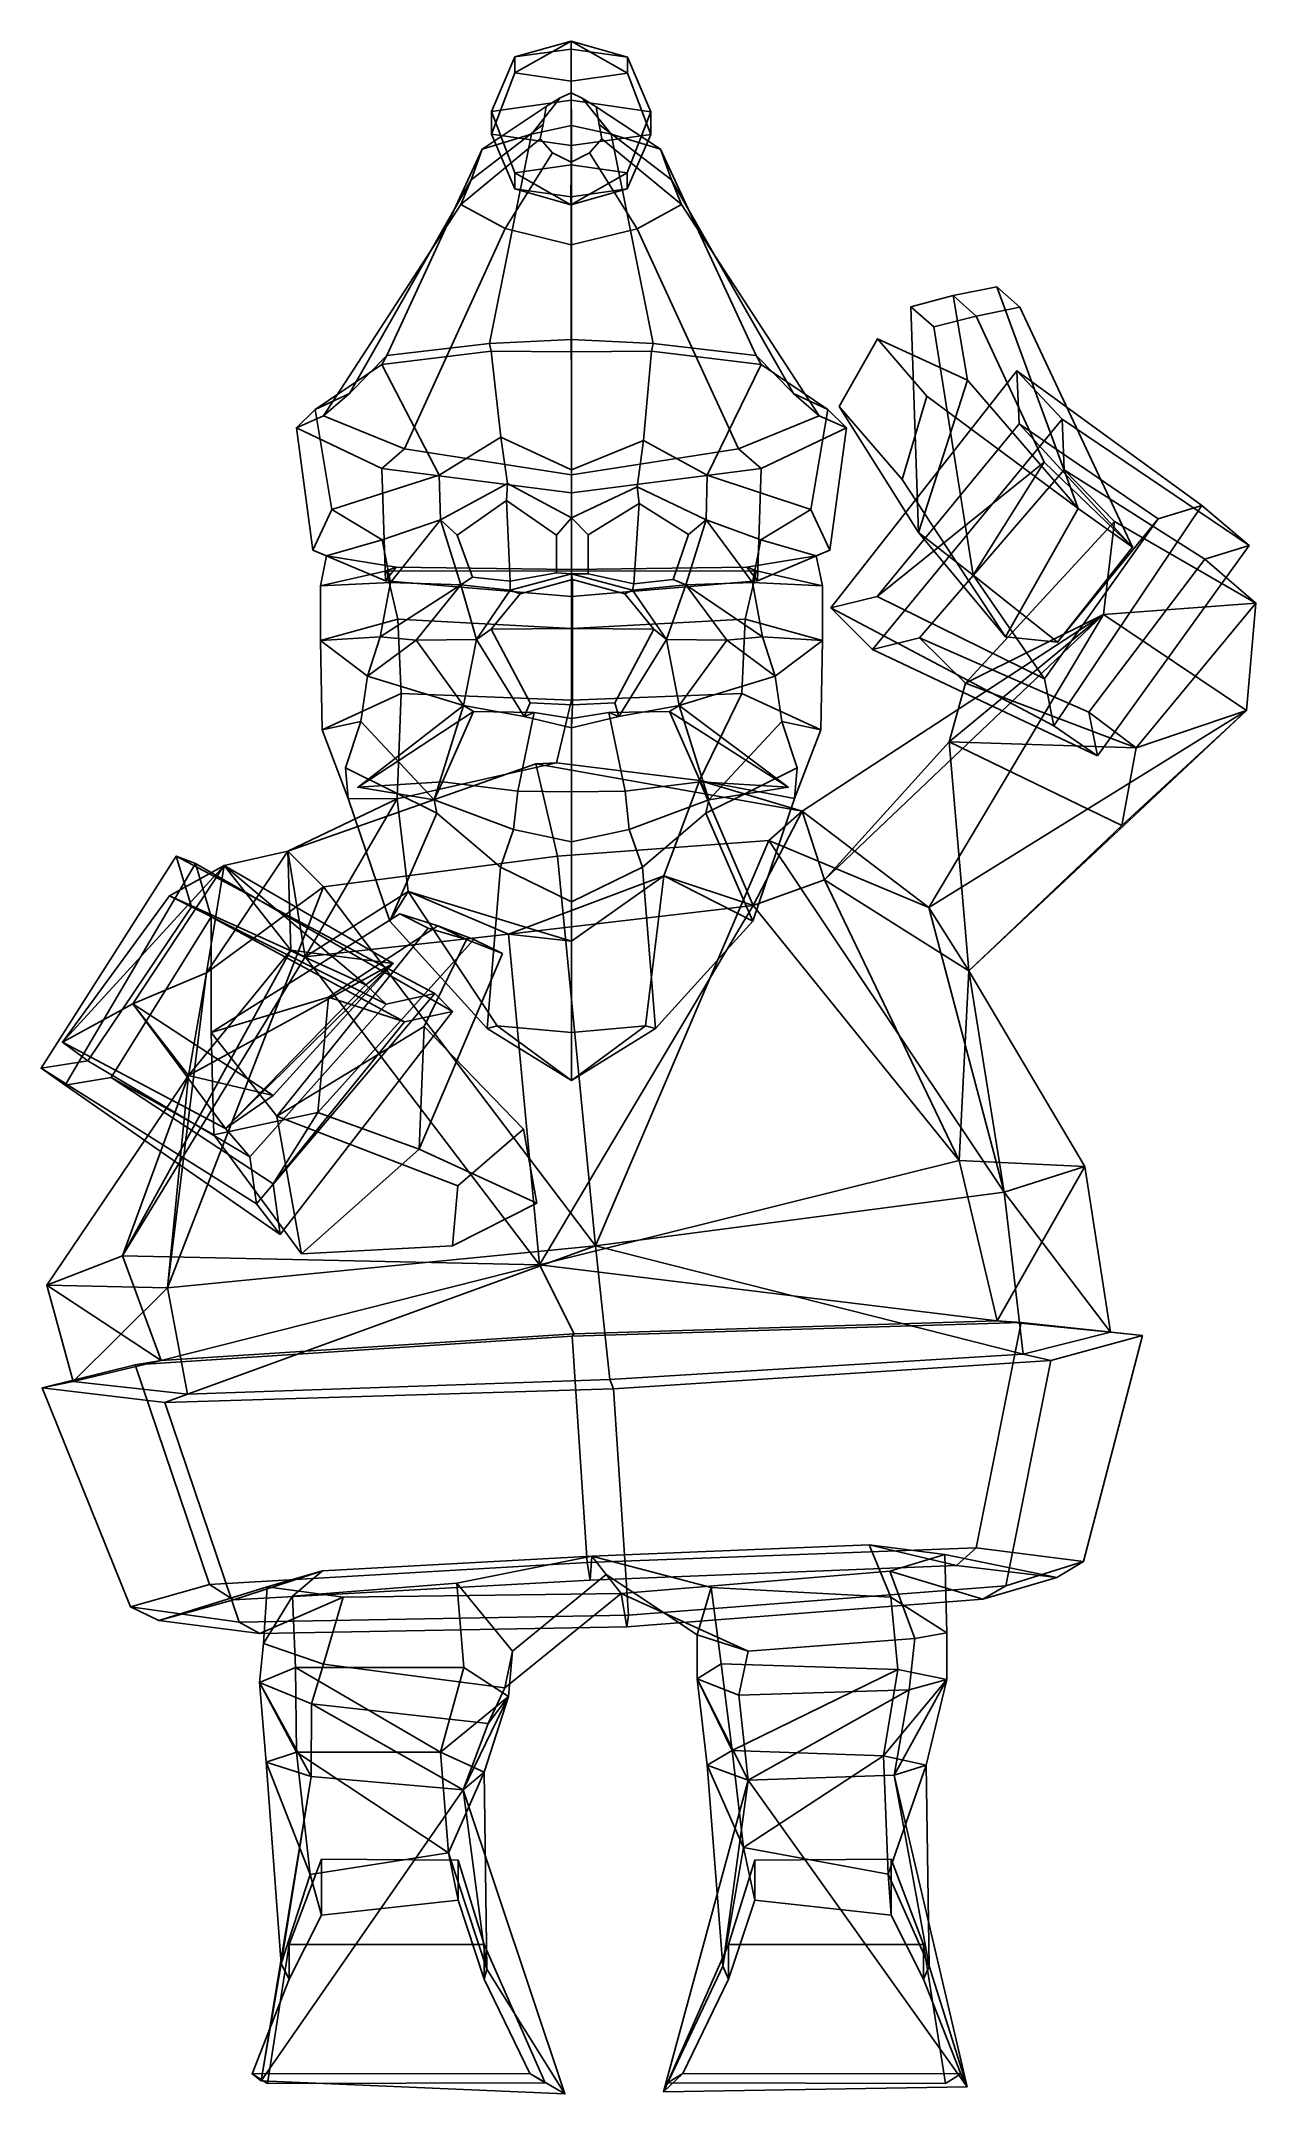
# Model space of a CAD drawing. Extents: x -139 to 155, y -156 to 341.
import ezdxf

# ---------------------------------------------------------------- set-up
doc = ezdxf.new("R2010")
doc.units = 0

msp = doc.modelspace()

# ---------------------------------------------------------------- linework, layer by layer
for p in [(-61.95718, 160.365143, 96.495125), (42.049385, 160.365143, 96.495125)]:
    msp.add_point(p)
for points in [[(-24.014656, 336.949158, -22.037313), (-10.407081, 338.858826, -29.255665), (-10.433316, 326.463806, -38.97863), (-29.677353, 323.763123, -28.770414)], [(-24.012066, 333.085388, -7.617524), (-10.394069, 340.792175, -13.282484), (-24.014656, 336.949158, -22.037313)], [(-10.394069, 340.792175, -13.282484), (-10.407081, 338.858826, -29.255665), (-24.014656, 336.949158, -22.037313)], [(-10.401902, 331.131287, -0.416027), (-10.394069, 340.792175, -13.282484), (-24.012066, 333.085388, -7.617524)], [(3.203115, 336.904724, -22.05411), (8.81438, 323.700287, -28.794167), (-10.433316, 326.463806, -38.97863), (-10.407081, 338.858826, -29.255665)], [(-10.394069, 340.792175, -13.282484), (3.203115, 336.904724, -22.05411), (-10.407081, 338.858826, -29.255665)], [(-10.401902, 331.131287, -0.416027), (3.205705, 333.040955, -7.634319), (-10.394069, 340.792175, -13.282484)], [(3.205705, 333.040955, -7.634319), (3.203115, 336.904724, -22.05411), (-10.394069, 340.792175, -13.282484)], [(-29.673693, 318.29892, -8.377673), (-24.012066, 333.085388, -7.617524), (-24.014656, 336.949158, -22.037313), (-29.677353, 323.763123, -28.770414)], [(-10.425993, 315.53537, 1.806762), (-10.401902, 331.131287, -0.416027), (-24.012066, 333.085388, -7.617524), (-29.673693, 318.29892, -8.377673)], [(-10.425993, 315.53537, 1.806762), (8.818041, 318.236053, -8.401425), (3.205705, 333.040955, -7.634319), (-10.401902, 331.131287, -0.416027)], [(8.818041, 318.236053, -8.401425), (8.81438, 323.700287, -28.794167), (3.203115, 336.904724, -22.05411), (3.205705, 333.040955, -7.634319)], [(-10.420752, 328.239136, -7.126529), (-13.118364, 327.024872, -7.45845), (-19.989977, 318.266296, 51.219948), (-10.360442, 320.358612, 53.964451)], [(-10.420752, 328.239136, -7.126529), (-10.360442, 320.358612, 53.964451), (-0.736976, 318.252838, 51.214859), (-7.727529, 327.016052, -7.461776)], [(-16.462622, 324.942139, -8.027983), (-17.220385, 320.642426, -9.204792), (-34.614861, 307.271637, 36.821705), (-31.925526, 314.677887, 46.516018)], [(-13.118364, 327.024872, -7.45845), (-16.462622, 324.942139, -8.027983), (-31.925526, 314.677887, 46.516018), (-19.989977, 318.266296, 51.219948)], [(-24.064981, 308.958221, -29.537462), (-29.677353, 323.763123, -28.770414), (-10.433316, 326.463806, -38.97863), (-10.457405, 310.86792, -36.755814)], [(-29.673693, 318.29892, -8.377673), (-29.677353, 323.763123, -28.770414), (-24.064981, 308.958221, -29.537462), (-24.062391, 305.094452, -15.117672)], [(3.152789, 308.913788, -29.554256), (-10.457405, 310.86792, -36.755814), (-10.433316, 326.463806, -38.97863), (8.81438, 323.700287, -28.794167)], [(-7.727529, 327.016052, -7.461776), (-0.736976, 318.252838, 51.214859), (11.188176, 314.647736, 46.50462), (-4.390796, 324.922424, -8.035432)], [(-4.390796, 324.922424, -8.035432), (11.188176, 314.647736, 46.50462), (13.856091, 307.237701, 36.808887), (-3.648531, 320.620239, -9.213166)], [(8.818041, 318.236053, -8.401425), (3.155378, 305.050018, -15.134467), (3.152789, 308.913788, -29.554256), (8.81438, 323.700287, -28.794167)], [(-55.006187, 264.803253, 82.086647), (-30.145882, 267.628021, 94.745087), (-19.989977, 318.266296, 51.219948), (-31.925526, 314.677887, 46.516018)], [(-17.220385, 320.642426, -9.204792), (-17.913294, 317.174194, -10.154005), (-37.075855, 301.297607, 29.001934), (-34.614861, 307.271637, 36.821705)], [(-10.357619, 268.643951, 102.110413), (-10.360442, 320.358612, 53.964451), (-19.989977, 318.266296, 51.219948), (-30.145882, 267.628021, 94.745087)], [(-10.425993, 315.53537, 1.806762), (-29.673693, 318.29892, -8.377673), (-24.062391, 305.094452, -15.117672), (-10.452227, 303.14035, -7.916174)], [(-10.425993, 315.53537, 1.806762), (-10.452227, 303.14035, -7.916174), (3.155378, 305.050018, -15.134467), (8.818041, 318.236053, -8.401425)], [(-10.357619, 268.643951, 102.110413), (9.43064, 267.628021, 94.745087), (-0.736976, 318.252838, 51.214859), (-10.360442, 320.358612, 53.964451)], [(-3.648531, 320.620239, -9.213166), (13.856091, 307.237701, 36.808887), (16.299814, 301.260284, 28.98782), (-2.96812, 317.14978, -10.163227)], [(34.290955, 264.803253, 82.086647), (11.188176, 314.647736, 46.50462), (-0.736976, 318.252838, 51.214859), (9.43064, 267.628021, 94.745087)], [(-64.046722, 255.59906, 55.375454), (-55.006187, 264.803253, 82.086647), (-31.925526, 314.677887, 46.516018), (-34.614861, 307.271637, 36.821705)], [(-17.913294, 317.174194, -10.154005), (-14.918464, 313.777924, -11.084127), (-26.366644, 295.4487, 21.354467), (-37.075855, 301.297607, 29.001934)], [(-14.918464, 313.777924, -11.084127), (-10.450935, 311.485901, -11.712283), (-10.402156, 291.502228, 16.200111), (-26.366644, 295.4487, 21.354467)], [(-5.975173, 313.763336, -11.089645), (5.573709, 295.426331, 21.34602), (-10.402156, 291.502228, 16.200111), (-10.450935, 311.485901, -11.712283)], [(-2.96812, 317.14978, -10.163227), (16.299814, 301.260284, 28.98782), (5.573709, 295.426331, 21.34602), (-5.975173, 313.763336, -11.089645)], [(43.331486, 255.59906, 55.375454), (13.856091, 307.237701, 36.808887), (11.188176, 314.647736, 46.50462), (34.290955, 264.803253, 82.086647)], [(-10.465248, 301.207001, -23.889299), (-24.064981, 308.958221, -29.537462), (-10.457405, 310.86792, -36.755814)], [(-24.062391, 305.094452, -15.117672), (-24.064981, 308.958221, -29.537462), (-10.465248, 301.207001, -23.889299)], [(-10.465248, 301.207001, -23.889299), (-10.457405, 310.86792, -36.755814), (3.152789, 308.913788, -29.554256)], [(3.155378, 305.050018, -15.134467), (-10.465248, 301.207001, -23.889299), (3.152789, 308.913788, -29.554256)], [(-70.316658, 250.177185, 32.811611), (-64.046722, 255.59906, 55.375454), (-34.614861, 307.271637, 36.821705), (-37.075855, 301.297607, 29.001934)], [(-10.452227, 303.14035, -7.916174), (-24.062391, 305.094452, -15.117672), (-10.465248, 301.207001, -23.889299)], [(-10.452227, 303.14035, -7.916174), (-10.465248, 301.207001, -23.889299), (3.155378, 305.050018, -15.134467)], [(49.601425, 250.177185, 32.811611), (16.299814, 301.260284, 28.98782), (13.856091, 307.237701, 36.808887), (43.331486, 255.59906, 55.375454)], [(-50.728745, 242.208405, 12.722825), (-70.316658, 250.177185, 32.811611), (-37.075855, 301.297607, 29.001934), (-26.366644, 295.4487, 21.354467)], [(30.013502, 242.208405, 12.722826), (5.573709, 295.426331, 21.34602), (16.299814, 301.260284, 28.98782), (49.601425, 250.177185, 32.811611)], [(-10.35762, 235.910461, -5.742792), (-50.728745, 242.208405, 12.722825), (-26.366644, 295.4487, 21.354467), (-10.402156, 291.502228, 16.200111)], [(-10.35762, 235.910461, -5.742792), (-10.402156, 291.502228, 16.200111), (5.573709, 295.426331, 21.34602), (30.013502, 242.208405, 12.722826)], [(71.754143, 276.560974, 187.485672), (81.9655, 279.249786, 190.508759), (87.523804, 274.260254, 179.918198), (77.313965, 271.664337, 176.827332)], [(71.754143, 276.560974, 187.485672), (73.555618, 222.000946, 195.861191), (85.472115, 258.766846, 201.25), (81.9655, 279.249786, 190.508759)], [(81.9655, 279.249786, 190.508759), (92.567909, 281.3508, 194.039276), (98.110008, 276.479309, 183.408386), (87.523804, 274.260254, 179.918198)], [(81.9655, 279.249786, 190.508759), (85.472115, 258.766846, 201.25), (112.237099, 227.753052, 209.880127), (92.567909, 281.3508, 194.039276)], [(92.567909, 281.3508, 194.039276), (112.237099, 227.753052, 209.880127), (125.36367, 218.446533, 180.687531), (98.110008, 276.479309, 183.408386)], [(71.754143, 276.560974, 187.485672), (77.313965, 271.664337, 176.827332), (86.79818, 211.646576, 167.089935), (73.555618, 222.000946, 195.861191)], [(77.313965, 271.664337, 176.827332), (87.523804, 274.260254, 179.918198), (103.983368, 239.012512, 161.662064), (86.79818, 211.646576, 167.089935)], [(87.523804, 274.260254, 179.918198), (98.110008, 276.479309, 183.408386), (125.36367, 218.446533, 180.687531), (103.983368, 239.012512, 161.662064)], [(-10.357619, 265.653229, 105.996429), (-10.357619, 268.643951, 102.110413), (-30.145882, 267.628021, 94.745087), (-29.757217, 265.833313, 99.837967)], [(-10.357619, 265.653229, 105.996429), (9.041976, 265.833313, 99.837967), (9.43064, 267.628021, 94.745087), (-10.357619, 268.643951, 102.110413)], [(54.370552, 252.41925, 254.729141), (69.679466, 234.766968, 255.884354), (75.613823, 254.910461, 261.764618), (63.704739, 268.826721, 250.503891)], [(54.370552, 252.41925, 254.729141), (63.704739, 268.826721, 250.503891), (85.472115, 258.766846, 201.25), (73.555618, 222.000946, 195.861191)], [(63.704739, 268.826721, 250.503891), (75.613823, 254.910461, 261.764618), (112.237099, 227.753052, 209.880127), (85.472115, 258.766846, 201.25)], [(-56.248539, 262.561523, 86.926041), (-55.006187, 264.803253, 82.086647), (-64.046722, 255.59906, 55.375454), (-72.345398, 251.690308, 57.15406)], [(-29.757217, 265.833313, 99.837967), (-30.145882, 267.628021, 94.745087), (-55.006187, 264.803253, 82.086647), (-56.248539, 262.561523, 86.926041)], [(-27.400393, 245.036011, 105.993355), (-29.757217, 265.833313, 99.837967), (-56.248539, 262.561523, 86.926041), (-42.341125, 235.798859, 95.688095)], [(-10.35762, 237.132874, 110.968666), (-10.357619, 265.653229, 105.996429), (-29.757217, 265.833313, 99.837967), (-27.400393, 245.036011, 105.993355)], [(-10.35762, 237.132874, 110.968666), (7.088875, 244.241577, 106.137733), (9.041976, 265.833313, 99.837967), (-10.357619, 265.653229, 105.996429)], [(7.088875, 244.241577, 106.137733), (22.497927, 235.798859, 95.688103), (35.533306, 262.561523, 86.926041), (9.041976, 265.833313, 99.837967)], [(9.041976, 265.833313, 99.837967), (35.533306, 262.561523, 86.926041), (34.290955, 264.803253, 82.086647), (9.43064, 267.628021, 94.745087)], [(35.533306, 262.561523, 86.926041), (51.630161, 251.690308, 57.15406), (43.331486, 255.59906, 55.375454), (34.290955, 264.803253, 82.086647)], [(-42.341125, 235.798859, 95.688095), (-56.248539, 262.561523, 86.926041), (-72.345398, 251.690308, 57.15406), (-68.298332, 227.540619, 77.814453)], [(22.497927, 235.798859, 95.688103), (47.583103, 227.540619, 77.814453), (51.630161, 251.690308, 57.15406), (35.533306, 262.561523, 86.926041)], [(62.439701, 193.667664, 140.376923), (52.422047, 203.723328, 170.306732), (97.360207, 261.098907, 166.549164), (108.322845, 249.351257, 138.41951)], [(52.422047, 203.723328, 170.306732), (63.592247, 206.523987, 173.450638), (97.975525, 248.280884, 171.089081), (97.360207, 261.098907, 166.549164)], [(142.1026, 228.464508, 194.788544), (153.585495, 218.81311, 165.258743), (108.322845, 249.351257, 138.41951), (97.360207, 261.098907, 166.549164)], [(142.1026, 228.464508, 194.788544), (97.360207, 261.098907, 166.549164), (97.975525, 248.280884, 171.089081), (131.532059, 225.267334, 191.997467)], [(-72.345398, 251.690308, 57.15406), (-64.046722, 255.59906, 55.375454), (-70.316658, 250.177185, 32.811611), (-76.871086, 247.304596, 31.64838)], [(51.630161, 251.690308, 57.15406), (56.155853, 247.304596, 31.64838), (49.601425, 250.177185, 32.811611), (43.331486, 255.59906, 55.375454)], [(69.679466, 234.766968, 255.884354), (94.675842, 196.7099, 216.763977), (112.237099, 227.753052, 209.880127), (75.613823, 254.910461, 261.764618)], [(-68.298332, 227.540619, 77.814453), (-72.345398, 251.690308, 57.15406), (-76.871086, 247.304596, 31.64838), (-72.87175, 217.683228, 41.266933)], [(-76.871086, 247.304596, 31.64838), (-70.316658, 250.177185, 32.811611), (-50.728745, 242.208405, 12.722825), (-56.257462, 237.459106, 9.714837)], [(56.155853, 247.304596, 31.64838), (35.542225, 237.459106, 9.714837), (30.013502, 242.208405, 12.722826), (49.601425, 250.177185, 32.811611)], [(47.583103, 227.540619, 77.814453), (52.156513, 217.683228, 41.266933), (56.155853, 247.304596, 31.64838), (51.630161, 251.690308, 57.15406)], [(54.370552, 252.41925, 254.729141), (73.555618, 222.000946, 195.861191), (94.675842, 196.7099, 216.763977), (69.679466, 234.766968, 255.884354)], [(62.439701, 193.667664, 140.376923), (108.322845, 249.351257, 138.41951), (108.834572, 237.096313, 142.731964), (73.812141, 196.480835, 143.590652)], [(103.983368, 239.012512, 161.662064), (125.36367, 218.446533, 180.687531), (97.975525, 248.280884, 171.089081), (63.592247, 206.523987, 173.450638)], [(107.22171, 195.454651, 183.488342), (131.532059, 225.267334, 191.997467), (97.975525, 248.280884, 171.089081), (125.36367, 218.446533, 180.687531)], [(153.585495, 218.81311, 165.258743), (142.861984, 215.530396, 162.440506), (108.834572, 237.096313, 142.731964), (108.322845, 249.351257, 138.41951)], [(-72.87175, 217.683228, 41.266933), (-76.871086, 247.304596, 31.64838), (-56.257462, 237.459106, 9.714837), (-55.362137, 210.312958, 16.025953)], [(-27.400393, 245.036011, 105.993355), (-42.341125, 235.798859, 95.688095), (-42.048416, 225.057556, 94.877663), (-25.831701, 233.792145, 106.658783)], [(-10.35762, 237.132874, 110.968666), (-27.400393, 245.036011, 105.993355), (-25.831701, 233.792145, 106.658783), (-10.35762, 225.558319, 108.95771)], [(-10.35762, 237.132874, 110.968666), (-10.35762, 225.558319, 108.95771), (5.520181, 232.987305, 106.687653), (7.088875, 244.241577, 106.137733)], [(7.088875, 244.241577, 106.137733), (5.520181, 232.987305, 106.687653), (22.205214, 225.057556, 94.877663), (22.497927, 235.798859, 95.688103)], [(52.156513, 217.683228, 41.266933), (34.646896, 210.312927, 16.025953), (35.542225, 237.459106, 9.714837), (56.155853, 247.304596, 31.64838)], [(-56.257462, 237.459106, 9.714837), (-50.728745, 242.208405, 12.722825), (-10.35762, 235.910461, -5.742792), (-10.35762, 231.539124, -9.574923)], [(35.542225, 237.459106, 9.714837), (-10.35762, 231.539124, -9.574923), (-10.35762, 235.910461, -5.742792), (30.013502, 242.208405, 12.722826)], [(86.79818, 211.646576, 167.089935), (103.983368, 239.012512, 161.662064), (63.592247, 206.523987, 173.450638), (104.086868, 186.584473, 195.980591)], [(-56.132793, 220.184937, 78.35788), (-42.048416, 225.057556, 94.877663), (-42.341125, 235.798859, 95.688095), (-68.298332, 227.540619, 77.814453)], [(-55.362137, 210.312958, 16.025953), (-56.257462, 237.459106, 9.714837), (-10.35762, 231.539124, -9.574923), (-10.357623, 206.496765, -3.372415)], [(-26.090549, 229.697693, 104.469688), (-25.831701, 233.792145, 106.658783), (-42.048416, 225.057556, 94.877663), (-38.027683, 221.328979, 94.654114)], [(-26.090549, 229.697693, 104.469688), (-13.942676, 221.325775, 106.095718), (-10.35762, 225.558319, 108.95771), (-25.831701, 233.792145, 106.658783)], [(34.646896, 210.312927, 16.025953), (-10.357623, 206.496765, -3.372415), (-10.35762, 231.539124, -9.574923), (35.542225, 237.459106, 9.714837)], [(35.417557, 220.184937, 78.35788), (47.583103, 227.540619, 77.814453), (22.497927, 235.798859, 95.688103), (22.205214, 225.057556, 94.877663)], [(120.967621, 224.599548, 111.048096), (84.957794, 185.527893, 111.025871), (73.812141, 196.480835, 143.590652), (108.834572, 237.096313, 142.731964)], [(142.861984, 215.530396, 162.440506), (155.218231, 204.911438, 130.206207), (120.967621, 224.599548, 111.048096), (108.834572, 237.096313, 142.731964)], [(-25.191193, 210.204559, 102.64016), (-26.090549, 229.697693, 104.469688), (-38.027683, 221.328979, 94.654114), (-34.280682, 211.139099, 97.547935)], [(-13.942676, 221.325775, 106.095718), (-26.090549, 229.697693, 104.469688), (-25.191193, 210.204559, 102.64016), (-13.942676, 212.208496, 106.939919)], [(6.027053, 229.002502, 104.268639), (5.520181, 232.987305, 106.687653), (-10.35762, 225.558319, 108.95771), (-6.319428, 221.445038, 106.276031)], [(-6.319428, 221.445038, 106.276031), (-6.319428, 211.94043, 107.318275), (4.710039, 209.592163, 102.009949), (6.027053, 229.002502, 104.268639)], [(4.710039, 209.592163, 102.009949), (14.272364, 210.588196, 95.723228), (17.946398, 221.448425, 92.15062), (6.027053, 229.002502, 104.268639)], [(6.027053, 229.002502, 104.268639), (17.946398, 221.448425, 92.15062), (22.205214, 225.057556, 94.877663), (5.520181, 232.987305, 106.687653)], [(106.321251, 175.211273, 200.626465), (142.1026, 228.464508, 194.788544), (131.532059, 225.267334, 191.997467), (104.086868, 186.584473, 195.980591)], [(116.915405, 167.977905, 168.954742), (153.585495, 218.81311, 165.258743), (142.1026, 228.464508, 194.788544), (106.321251, 175.211273, 200.626465)], [(-68.298332, 227.540619, 77.814453), (-72.87175, 217.683228, 41.266933), (-69.566208, 216.348694, 41.578907), (-56.132793, 220.184937, 78.35788)], [(-54.160046, 209.859009, 78.655991), (-42.048416, 225.057556, 94.877663), (-56.132793, 220.184937, 78.35788)], [(-37.118153, 209.298401, 98.549278), (-42.048416, 225.057556, 94.877663), (-54.160046, 209.859009, 78.655991)], [(-34.280682, 211.139099, 97.547935), (-38.027683, 221.328979, 94.654114), (-42.048416, 225.057556, 94.877663), (-37.118153, 209.298401, 98.549278)], [(-13.942676, 212.208496, 106.939919), (-10.357621, 211.96109, 110.144318), (-10.35762, 225.558319, 108.95771), (-13.942676, 221.325775, 106.095718)], [(-6.319428, 211.94043, 107.318275), (-6.319428, 221.445038, 106.276031), (-10.35762, 225.558319, 108.95771), (-10.357621, 211.96109, 110.144318)], [(14.272364, 210.588196, 95.723228), (17.274948, 209.298401, 98.549278), (22.205214, 225.057556, 94.877663), (17.946398, 221.448425, 92.15062)], [(17.274948, 209.298401, 98.549278), (33.444798, 209.859009, 78.655991), (22.205214, 225.057556, 94.877663)], [(33.444798, 209.859009, 78.655991), (35.417557, 220.184937, 78.35788), (22.205214, 225.057556, 94.877663)], [(47.583103, 227.540619, 77.814453), (35.417557, 220.184937, 78.35788), (48.850975, 216.348694, 41.578907), (52.156513, 217.683228, 41.266933)], [(84.957794, 185.527893, 111.025871), (120.967621, 224.599548, 111.048096), (118.357246, 202.17865, 63.056885)], [(86.79818, 211.646576, 167.089935), (104.086868, 186.584473, 195.980591), (131.532059, 225.267334, 191.997467), (107.22171, 195.454651, 183.488342)], [(94.675842, 196.7099, 216.763977), (107.22171, 195.454651, 183.488342), (125.36367, 218.446533, 180.687531), (112.237099, 227.753052, 209.880127)], [(155.218231, 204.911438, 130.206207), (118.357246, 202.17865, 63.056885), (120.967621, 224.599548, 111.048096)], [(-56.132793, 220.184937, 78.35788), (-69.566208, 216.348694, 41.578907), (-71.070618, 209.042908, 42.462151), (-54.160046, 209.859009, 78.655991)], [(35.417557, 220.184937, 78.35788), (33.444798, 209.859009, 78.655991), (50.355377, 209.042908, 42.462151), (48.850975, 216.348694, 41.578907)], [(73.555618, 222.000946, 195.861191), (86.79818, 211.646576, 167.089935), (107.22171, 195.454651, 183.488342), (94.675842, 196.7099, 216.763977)], [(116.915405, 167.977905, 168.954742), (114.833206, 178.503784, 164.64978), (142.861984, 215.530396, 162.440506), (153.585495, 218.81311, 165.258743)], [(-72.87175, 217.683228, 41.266933), (-55.362137, 210.312958, 16.025953), (-52.776009, 213.574707, 15.36448), (-69.566208, 216.348694, 41.578907)], [(-71.070618, 209.042908, 42.462151), (-69.566208, 216.348694, 41.578907), (-52.776009, 213.574707, 15.36448), (-55.088371, 212.72229, 12.672508)], [(-55.362137, 210.312958, 16.025953), (-10.357623, 206.496765, -3.372415), (-10.357623, 213.033264, -1.753985), (-52.776009, 213.574707, 15.36448)], [(-55.088371, 212.72229, 12.672508), (-52.776009, 213.574707, 15.36448), (-10.357623, 213.033264, -1.753985), (-10.357624, 212.648071, -2.405134)], [(34.373123, 212.72229, 12.672508), (-10.357624, 212.648071, -2.405134), (-10.357623, 213.033264, -1.753985), (32.060768, 213.574707, 15.364481)], [(34.646896, 210.312927, 16.025953), (32.060768, 213.574707, 15.364481), (-10.357623, 213.033264, -1.753985), (-10.357623, 206.496765, -3.372415)], [(52.156513, 217.683228, 41.266933), (48.850975, 216.348694, 41.578907), (32.060768, 213.574707, 15.364481), (34.646896, 210.312927, 16.025953)], [(50.355377, 209.042908, 42.462151), (34.373123, 212.72229, 12.672508), (32.060768, 213.574707, 15.364481), (48.850975, 216.348694, 41.578907)], [(126.243576, 169.923859, 131.383041), (155.218231, 204.911438, 130.206207), (142.861984, 215.530396, 162.440506), (114.833206, 178.503784, 164.64978)], [(-71.0924, 195.848938, 44.641083), (-71.070618, 209.042908, 42.462151), (-55.088371, 212.72229, 12.672508), (-52.343594, 201.025208, 11.188779)], [(-54.160046, 209.859009, 78.655991), (-71.070618, 209.042908, 42.462151), (-71.0924, 195.848938, 44.641083), (-56.601814, 196.759888, 78.504814)], [(-56.601814, 196.759888, 78.504814), (-37.118153, 209.298401, 98.549278), (-54.160046, 209.859009, 78.655991)], [(-47.947838, 195.943115, 101.72583), (-37.118153, 209.298401, 98.549278), (-56.601814, 196.759888, 78.504814)], [(-52.343594, 201.025208, 11.188779), (-55.088371, 212.72229, 12.672508), (-10.357624, 212.648071, -2.405134), (-10.357634, 198.771912, -0.945827)], [(-47.947838, 195.943115, 101.72583), (-33.316078, 196.096497, 104.760262), (-37.118153, 209.298401, 98.549278)], [(-25.191193, 210.204559, 102.64016), (-34.280682, 211.139099, 97.547935), (-37.118153, 209.298401, 98.549278), (-25.1583, 208.017517, 104.835991)], [(-33.316078, 196.096497, 104.760262), (-25.1583, 208.017517, 104.835991), (-37.118153, 209.298401, 98.549278)], [(-10.099238, 198.757813, 128.666168), (-10.099238, 210.574738, 124.53614), (-22.722113, 207.140503, 121.019623), (-29.798441, 198.576141, 122.216957)], [(-25.191193, 210.204559, 102.64016), (-25.1583, 208.017517, 104.835991), (-10.357621, 211.96109, 110.144318), (-13.942676, 212.208496, 106.939919)], [(-10.099238, 210.574738, 124.53614), (-10.357621, 211.96109, 110.144318), (-25.1583, 208.017517, 104.835991), (-22.722113, 207.140503, 121.019623)], [(31.628351, 201.025208, 11.188779), (-10.357634, 198.771912, -0.945827), (-10.357624, 212.648071, -2.405134), (34.373123, 212.72229, 12.672508)], [(-10.099238, 210.574738, 124.53614), (2.523634, 207.140503, 121.019623), (4.443058, 208.017517, 104.835991), (-10.357621, 211.96109, 110.144318)], [(4.710039, 209.592163, 102.009949), (-6.319428, 211.94043, 107.318275), (-10.357621, 211.96109, 110.144318), (4.443058, 208.017517, 104.835991)], [(-10.099238, 198.757813, 128.666168), (9.599962, 198.576141, 122.216957), (2.523634, 207.140503, 121.019623), (-10.099238, 210.574738, 124.53614)], [(4.710039, 209.592163, 102.009949), (4.443058, 208.017517, 104.835991), (17.274948, 209.298401, 98.549278), (14.272364, 210.588196, 95.723228)], [(12.600836, 196.096497, 104.760262), (17.274948, 209.298401, 98.549278), (4.443058, 208.017517, 104.835991)], [(27.232595, 195.943115, 101.72583), (17.274948, 209.298401, 98.549278), (12.600836, 196.096497, 104.760262)], [(35.886574, 196.759888, 78.504814), (33.444798, 209.859009, 78.655991), (17.274948, 209.298401, 98.549278)], [(27.232595, 195.943115, 101.72583), (35.886574, 196.759888, 78.504814), (17.274948, 209.298401, 98.549278)], [(50.377163, 195.848938, 44.641083), (31.628351, 201.025208, 11.188779), (34.373123, 212.72229, 12.672508), (50.355377, 209.042908, 42.462151)], [(33.444798, 209.859009, 78.655991), (35.886574, 196.759888, 78.504814), (50.377163, 195.848938, 44.641083), (50.355377, 209.042908, 42.462151)], [(-29.798441, 198.576141, 122.216957), (-22.722113, 207.140503, 121.019623), (-25.1583, 208.017517, 104.835991), (-33.316078, 196.096497, 104.760262)], [(9.599962, 198.576141, 122.216957), (12.600836, 196.096497, 104.760262), (4.443058, 208.017517, 104.835991), (2.523634, 207.140503, 121.019623)], [(106.321251, 175.211273, 200.626465), (104.086868, 186.584473, 195.980591), (63.592247, 206.523987, 173.450638), (52.422047, 203.723328, 170.306732)], [(116.915405, 167.977905, 168.954742), (106.321251, 175.211273, 200.626465), (52.422047, 203.723328, 170.306732), (62.439701, 193.667664, 140.376923)], [(155.218231, 204.911438, 130.206207), (152.935074, 178.901062, 72.152359), (118.357246, 202.17865, 63.056885)], [(126.243576, 169.923859, 131.383041), (152.935074, 178.901062, 72.152359), (155.218231, 204.911438, 130.206207)], [(-70.656044, 174.294678, 46.003769), (-71.0924, 195.848938, 44.641083), (-52.343594, 201.025208, 11.188779), (-51.550873, 183.037537, 14.099625)], [(-51.550873, 183.037537, 14.099625), (-52.343594, 201.025208, 11.188779), (-10.357634, 198.771912, -0.945827), (-10.357633, 181.411804, 3.485333)], [(-20.374113, 180.828156, 117.381264), (-29.798441, 198.576141, 122.216957), (-33.316078, 196.096497, 104.760262), (-21.824081, 177.509399, 104.511536)], [(-10.099238, 180.306702, 122.61129), (-10.099238, 198.757813, 128.666168), (-29.798441, 198.576141, 122.216957), (-20.374113, 180.828156, 117.381264)], [(30.835634, 183.037537, 14.099625), (-10.357633, 181.411804, 3.485333), (-10.357634, 198.771912, -0.945827), (31.628351, 201.025208, 11.188779)], [(-10.099238, 180.306702, 122.61129), (0.175636, 180.828156, 117.381264), (9.599962, 198.576141, 122.216957), (-10.099238, 198.757813, 128.666168)], [(0.175636, 180.828156, 117.381264), (1.10884, 177.509399, 104.511536), (12.600836, 196.096497, 104.760262), (9.599962, 198.576141, 122.216957)], [(49.940811, 174.294678, 46.003769), (30.835634, 183.037537, 14.099625), (31.628351, 201.025208, 11.188779), (50.377163, 195.848938, 44.641083)], [(50.893253, 137.974548, 45.097439), (118.357246, 202.17865, 63.056885), (45.443653, 154.598877, -1.062275)], [(76.109413, 131.290619, -22.977711), (45.443653, 154.598877, -1.062275), (118.357246, 202.17865, 63.056885)], [(50.893253, 137.974548, 45.097439), (81.014641, 171.379883, 80.969124), (118.357246, 202.17865, 63.056885)], [(76.109413, 131.290619, -22.977711), (118.357246, 202.17865, 63.056885), (152.935074, 178.901062, 72.152359)], [(84.957794, 185.527893, 111.025871), (118.357246, 202.17865, 63.056885), (81.014641, 171.379883, 80.969124)], [(-56.601814, 196.759888, 78.504814), (-71.0924, 195.848938, 44.641083), (-59.667889, 187.236511, 77.948036)], [(-61.273628, 176.30658, 78.12674), (-59.667889, 187.236511, 77.948036), (-71.0924, 195.848938, 44.641083), (-70.656044, 174.294678, 46.003769)], [(-59.667889, 187.236511, 77.948036), (-47.947838, 195.943115, 101.72583), (-56.601814, 196.759888, 78.504814)], [(-36.451218, 180.129791, 98.608398), (-47.947838, 195.943115, 101.72583), (-59.667889, 187.236511, 77.948036)], [(-36.451218, 180.129791, 98.608398), (-33.316078, 196.096497, 104.760262), (-47.947838, 195.943115, 101.72583)], [(-21.824081, 177.509399, 104.511536), (-33.316078, 196.096497, 104.760262), (-36.451218, 180.129791, 98.608398)], [(1.10884, 177.509399, 104.511536), (15.735975, 180.129791, 98.608398), (12.600836, 196.096497, 104.760262)], [(15.735975, 180.129791, 98.608398), (27.232595, 195.943115, 101.72583), (12.600836, 196.096497, 104.760262)], [(15.735975, 180.129791, 98.608398), (38.952648, 187.236511, 77.948036), (27.232595, 195.943115, 101.72583)], [(38.952648, 187.236511, 77.948036), (35.886574, 196.759888, 78.504814), (27.232595, 195.943115, 101.72583)], [(35.886574, 196.759888, 78.504814), (38.952648, 187.236511, 77.948036), (50.377163, 195.848938, 44.641083)], [(40.558392, 176.30658, 78.12674), (49.940811, 174.294678, 46.003769), (50.377163, 195.848938, 44.641083), (38.952648, 187.236511, 77.948036)], [(116.915405, 167.977905, 168.954742), (62.439701, 193.667664, 140.376923), (73.812141, 196.480835, 143.590652), (114.833206, 178.503784, 164.64978)], [(84.957794, 185.527893, 111.025871), (126.243576, 169.923859, 131.383041), (114.833206, 178.503784, 164.64978), (73.812141, 196.480835, 143.590652)], [(-61.273628, 176.30658, 78.12674), (-43.559223, 157.303833, 104.917747), (-36.451218, 180.129791, 98.608398), (-59.667889, 187.236511, 77.948036)], [(40.558392, 176.30658, 78.12674), (38.952648, 187.236511, 77.948036), (15.735975, 180.129791, 98.608398), (22.843983, 157.303833, 104.917747)], [(126.243576, 169.923859, 131.383041), (84.957794, 185.527893, 111.025871), (81.014641, 171.379883, 80.969124)], [(-64.327507, 157.683044, 50.112881), (-70.656044, 174.294678, 46.003769), (-51.550873, 183.037537, 14.099625), (-52.52206, 157.571289, 30.607037)], [(-34.085026, 178.709167, 112.60862), (-36.451218, 180.129791, 98.608398), (-61.95718, 160.365143, 96.495125)], [(-61.95718, 160.365143, 96.495125), (-36.451218, 180.129791, 98.608398), (-43.559223, 157.303833, 104.917747)], [(-41.562225, 161.660431, 115.002632), (-34.085026, 178.709167, 112.60862), (-61.95718, 160.365143, 96.495125)], [(-52.52206, 157.571289, 30.607037), (-51.550873, 183.037537, 14.099625), (-10.357633, 181.411804, 3.485333), (-13.997457, 166.280151, 8.266809)], [(-19.387655, 178.446899, 112.725731), (-34.085026, 178.709167, 112.60862), (-41.562225, 161.660431, 115.002632), (-23.348608, 159.469116, 123.670197)], [(-34.085026, 178.709167, 112.60862), (-19.387655, 178.446899, 112.725731), (-21.824081, 177.509399, 104.511536), (-36.451218, 180.129791, 98.608398)], [(-10.099238, 180.306702, 122.61129), (-20.374113, 180.828156, 117.381264), (-21.824081, 177.509399, 104.511536), (-10.357621, 174.722046, 110.431023)], [(20.6304, 162.009399, 31.966286), (-13.997457, 166.280151, 8.266809), (-10.357633, 181.411804, 3.485333), (30.835634, 183.037537, 14.099625)], [(-10.099238, 180.306702, 122.61129), (-10.357621, 174.722046, 110.431023), (1.10884, 177.509399, 104.511536), (0.175636, 180.828156, 117.381264)], [(13.369785, 178.709167, 112.60862), (15.735975, 180.129791, 98.608398), (1.10884, 177.509399, 104.511536), (-1.327585, 178.446899, 112.725731)], [(-1.327585, 178.446899, 112.725731), (2.633366, 159.469116, 123.670197), (20.846987, 161.660431, 115.002632), (13.369785, 178.709167, 112.60862)], [(13.369785, 178.709167, 112.60862), (42.049385, 160.365143, 96.495125), (15.735975, 180.129791, 98.608398)], [(20.846987, 161.660431, 115.002632), (42.049385, 160.365143, 96.495125), (13.369785, 178.709167, 112.60862)], [(42.049385, 160.365143, 96.495125), (22.843983, 157.303833, 104.917747), (15.735975, 180.129791, 98.608398)], [(43.612263, 157.683044, 50.112881), (20.6304, 162.009399, 31.966286), (30.835634, 183.037537, 14.099625), (49.940811, 174.294678, 46.003769)], [(85.772255, 115.972443, 18.975843), (76.109413, 131.290619, -22.977711), (152.935074, 178.901062, 72.152359)], [(122.773125, 151.137878, 88.051544), (85.772255, 115.972443, 18.975843), (152.935074, 178.901062, 72.152359)], [(126.243576, 169.923859, 131.383041), (122.773125, 151.137878, 88.051544), (152.935074, 178.901062, 72.152359)], [(-64.327507, 157.683044, 50.112881), (-64.996857, 165.048523, 81.29702), (-61.273628, 176.30658, 78.12674), (-70.656044, 174.294678, 46.003769)], [(-61.273628, 176.30658, 78.12674), (-64.996857, 165.048523, 81.29702), (-42.876053, 154.082092, 95.906563), (-43.559223, 157.303833, 104.917747)], [(-23.348608, 159.469116, 123.670197), (-10.357621, 159.265625, 124.353905), (-10.357621, 177.032837, 115.474297), (-19.387655, 178.446899, 112.725731)], [(-10.357621, 177.032837, 115.474297), (-10.357621, 174.722046, 110.431023), (-21.824081, 177.509399, 104.511536), (-19.387655, 178.446899, 112.725731)], [(2.633366, 159.469116, 123.670197), (-1.327585, 178.446899, 112.725731), (-10.357621, 177.032837, 115.474297), (-10.357621, 159.265625, 124.353905)], [(-10.357621, 177.032837, 115.474297), (-1.327585, 178.446899, 112.725731), (1.10884, 177.509399, 104.511536), (-10.357621, 174.722046, 110.431023)], [(40.558392, 176.30658, 78.12674), (22.843983, 157.303833, 104.917747), (22.160812, 154.082092, 95.906563), (44.28162, 165.048523, 81.29702)], [(43.612263, 157.683044, 50.112881), (49.940811, 174.294678, 46.003769), (40.558392, 176.30658, 78.12674), (44.28162, 165.048523, 81.29702)], [(85.772255, 115.972443, 18.975843), (81.014641, 171.379883, 80.969124), (50.893253, 137.974548, 45.097439)], [(122.773125, 151.137878, 88.051544), (81.014641, 171.379883, 80.969124), (85.772255, 115.972443, 18.975843)], [(126.243576, 169.923859, 131.383041), (81.014641, 171.379883, 80.969124), (122.773125, 151.137878, 88.051544)], [(-18.988688, 166.015106, 4.19726), (-78.926636, 144.929138, -4.613727), (-52.52206, 157.571289, 30.607037), (-13.997457, 166.280151, 8.266809)], [(-18.988688, 166.015106, 4.19726), (-13.697787, 143.67804, -46.713932), (-70.336624, 136.330383, -39.723492), (-78.926636, 144.929138, -4.613727)], [(-42.876053, 154.082092, 95.906563), (-64.996857, 165.048523, 81.29702), (-64.327507, 157.683044, 50.112881), (-54.249435, 128.035583, 66.107307)], [(-13.997457, 166.280151, 8.266809), (20.6304, 162.009399, 31.966286), (45.443653, 154.598877, -1.062275), (-18.988688, 166.015106, 4.19726)], [(-18.988688, 166.015106, 4.19726), (45.443653, 154.598877, -1.062275), (37.415508, 147.521973, -34.62952), (-13.697787, 143.67804, -46.713932)], [(22.160812, 154.082092, 95.906563), (33.534199, 128.035583, 66.107307), (43.612263, 157.683044, 50.112881), (44.28162, 165.048523, 81.29702)], [(-43.559223, 157.303833, 104.917747), (-41.562225, 161.660431, 115.002632), (-61.95718, 160.365143, 96.495125)], [(-23.348608, 159.469116, 123.670197), (-41.562225, 161.660431, 115.002632), (-43.559223, 157.303833, 104.917747), (-24.350235, 150.170074, 113.764572)], [(-10.357621, 159.265625, 124.353905), (-23.348608, 159.469116, 123.670197), (-24.350235, 150.170074, 113.764572), (-10.35762, 147.203278, 119.235939)], [(-10.357621, 159.265625, 124.353905), (-10.35762, 147.203278, 119.235939), (3.634993, 150.170074, 113.764572), (2.633366, 159.469116, 123.670197)], [(2.633366, 159.469116, 123.670197), (3.634993, 150.170074, 113.764572), (22.843983, 157.303833, 104.917747), (20.846987, 161.660431, 115.002632)], [(33.534199, 128.035583, 66.107307), (12.012229, 138.935944, 60.568161), (20.6304, 162.009399, 31.966286), (43.612263, 157.683044, 50.112881)], [(33.568542, 131.785767, 61.384541), (20.6304, 162.009399, 31.966286), (12.012229, 138.935944, 60.568161)], [(45.443653, 154.598877, -1.062275), (20.6304, 162.009399, 31.966286), (33.568542, 131.785767, 61.384541)], [(22.843983, 157.303833, 104.917747), (42.049385, 160.365143, 96.495125), (20.846987, 161.660431, 115.002632)], [(-78.926636, 144.929138, -4.613727), (-74.729111, 119.356689, 55.659664), (-52.52206, 157.571289, 30.607037)], [(-74.729111, 119.356689, 55.659664), (-49.874264, 135.202576, 58.494064), (-52.52206, 157.571289, 30.607037)], [(-54.249435, 128.035583, 66.107307), (-64.327507, 157.683044, 50.112881), (-52.52206, 157.571289, 30.607037), (-49.874264, 135.202576, 58.494064)], [(-30.717655, 102.034058, 97.859222), (-27.53253, 141.018555, 115.812424), (-42.876053, 154.082092, 95.906563), (-54.249435, 128.035583, 66.107307)], [(-27.53253, 141.018555, 115.812424), (-24.350235, 150.170074, 113.764572), (-43.559223, 157.303833, 104.917747), (-42.876053, 154.082092, 95.906563)], [(6.817286, 141.018555, 115.812424), (22.160812, 154.082092, 95.906563), (22.843983, 157.303833, 104.917747), (3.634993, 150.170074, 113.764572)], [(10.002413, 102.034058, 97.859222), (33.534199, 128.035583, 66.107307), (22.160812, 154.082092, 95.906563), (6.817286, 141.018555, 115.812424)], [(50.893253, 137.974548, 45.097439), (45.443653, 154.598877, -1.062275), (33.568542, 131.785767, 61.384541)], [(76.109413, 131.290619, -22.977711), (37.415508, 147.521973, -34.62952), (45.443653, 154.598877, -1.062275)], [(-10.35762, 132.673096, 122.178635), (-10.35762, 147.203278, 119.235939), (-24.350235, 150.170074, 113.764572), (-27.53253, 141.018555, 115.812424)], [(-10.35762, 132.673096, 122.178635), (6.817286, 141.018555, 115.812424), (3.634993, 150.170074, 113.764572), (-10.35762, 147.203278, 119.235939)], [(-98.646072, 115.538422, -26.292416), (-78.926636, 144.929138, -4.613727), (-70.336624, 136.330383, -39.723492)], [(-98.646072, 115.538422, -26.292416), (-94.394089, 141.437134, 96.675758), (-78.926636, 144.929138, -4.613727)], [(-78.262886, 120.975464, 31.173325), (-78.926636, 144.929138, -4.613727), (-94.394089, 141.437134, 96.675758)], [(-78.262886, 120.975464, 31.173325), (-74.729111, 119.356689, 55.659664), (-78.926636, 144.929138, -4.613727)], [(-4.505611, 49.523163, -101.809845), (-13.697787, 143.67804, -46.713932), (37.415508, 147.521973, -34.62952)], [(94.27636, 62.459641, -61.097012), (-4.505611, 49.523163, -101.809845), (37.415508, 147.521973, -34.62952)], [(94.27636, 62.459641, -61.097012), (37.415508, 147.521973, -34.62952), (76.109413, 131.290619, -22.977711)], [(-132.844467, 88.370483, 217.460571), (-101.285774, 141.919617, 218.402893), (-105.931084, 143.735779, 186.393723), (-138.651001, 92.458221, 185.109528)], [(-138.651001, 92.458221, 185.109528), (-105.931084, 143.735779, 186.393723), (-102.264793, 131.442017, 184.28096), (-127.334618, 94.261826, 183.560791)], [(-133.476776, 98.706329, 148.247757), (-107.558189, 134.144318, 148.616928), (-94.394089, 141.437134, 96.675758)], [(-133.476776, 98.706329, 148.247757), (-94.394089, 141.437134, 96.675758), (-116.469772, 108.050568, 98.340881)], [(-132.844467, 88.370483, 217.460571), (-121.702614, 90.186432, 215.94072), (-97.527222, 129.023376, 216.200317), (-101.285774, 141.919617, 218.402893)], [(-98.646072, 115.538422, -26.292416), (-116.469772, 108.050568, 98.340881), (-94.394089, 141.437134, 96.675758)], [(-60.051861, 112.613281, 138.474548), (-94.394089, 141.437134, 96.675758), (-107.558189, 134.144318, 148.616928)], [(-43.400066, 110.499146, 172.431183), (-105.931084, 143.735779, 186.393723), (-101.285774, 141.919617, 218.402893), (-39.124763, 106.121368, 204.986053)], [(-43.400066, 110.499146, 172.431183), (-55.174816, 107.929169, 173.955978), (-102.264793, 131.442017, 184.28096), (-105.931084, 143.735779, 186.393723)], [(-39.124763, 106.121368, 204.986053), (-101.285774, 141.919617, 218.402893), (-97.527222, 129.023376, 216.200317), (-50.702839, 103.634064, 206.490326)], [(-78.262886, 120.975464, 31.173325), (-94.394089, 141.437134, 96.675758), (-53.461311, 117.78125, 89.74144)], [(-60.051861, 112.613281, 138.474548), (-53.461311, 117.78125, 89.74144), (-94.394089, 141.437134, 96.675758)], [(-4.505611, 49.523163, -101.809845), (-70.336624, 136.330383, -39.723492), (-13.697787, 143.67804, -46.713932)], [(-10.35762, 89.516891, 101.101158), (-10.35762, 132.673096, 122.178635), (-27.53253, 141.018555, 115.812424), (-30.717655, 102.034058, 97.859222)], [(-10.35762, 89.516891, 101.101158), (10.002413, 102.034058, 97.859222), (6.817286, 141.018555, 115.812424), (-10.35762, 132.673096, 122.178635)], [(-127.334618, 94.261826, 183.560791), (-102.264793, 131.442017, 184.28096), (-107.558189, 134.144318, 148.616928), (-133.476776, 98.706329, 148.247757)], [(-108.055946, 39.351303, -73.992607), (-70.336624, 136.330383, -39.723492), (-4.505611, 49.523163, -101.809845)], [(-108.055946, 39.351303, -73.992607), (-98.646072, 115.538422, -26.292416), (-70.336624, 136.330383, -39.723492)], [(-107.558189, 134.144318, 148.616928), (-102.264793, 131.442017, 184.28096), (-55.174816, 107.929169, 173.955978), (-60.051861, 112.613281, 138.474548)], [(-25.574959, 124.875916, 66.242424), (-49.874264, 135.202576, 58.494064), (-74.729111, 119.356689, 55.659664)], [(-30.717655, 102.034058, 97.859222), (-54.249435, 128.035583, 66.107307), (-49.874264, 135.202576, 58.494064), (-28.29871, 102.726334, 81.952538)], [(-28.29871, 102.726334, 81.952538), (-49.874264, 135.202576, 58.494064), (-10.35762, 123.128876, 56.009388), (-10.35762, 101.092194, 77.656464)], [(-10.35762, 123.128876, 56.009388), (-49.874264, 135.202576, 58.494064), (-25.574959, 124.875916, 66.242424)], [(-10.35762, 123.128876, 56.009388), (-25.574959, 124.875916, 66.242424), (12.012229, 138.935944, 60.568161)], [(-25.574959, 124.875916, 66.242424), (33.568542, 131.785767, 61.384541), (12.012229, 138.935944, 60.568161)], [(7.583467, 102.726334, 81.952538), (-10.35762, 101.092194, 77.656464), (-10.35762, 123.128876, 56.009388), (12.012229, 138.935944, 60.568161)], [(10.002413, 102.034058, 97.859222), (7.583467, 102.726334, 81.952538), (12.012229, 138.935944, 60.568161), (33.534199, 128.035583, 66.107307)], [(83.395638, 70.170074, 92.766342), (50.893253, 137.974548, 45.097439), (33.568542, 131.785767, 61.384541)], [(83.395638, 70.170074, 92.766342), (85.772255, 115.972443, 18.975843), (50.893253, 137.974548, 45.097439)], [(-42.698372, 126.890564, 239.477814), (-69.126259, 109.631775, 205.356079), (-97.527695, 101.098587, 213.718445), (-51.897732, 129.772583, 245.497681)], [(-45.006123, 126.323975, 255.8936), (-51.897732, 129.772583, 245.497681), (-97.527695, 101.098587, 213.718445), (-81.631821, 80.880692, 245.695801)], [(-35.751629, 123.552612, 249.896606), (-42.698372, 126.890564, 239.477814), (-51.897732, 129.772583, 245.497681), (-45.006123, 126.323975, 255.8936)], [(-18.121977, 44.949692, 116.22596), (33.568542, 131.785767, 61.384541), (-25.574959, 124.875916, 66.242424)], [(-18.121977, 44.949692, 116.22596), (83.395638, 70.170074, 92.766342), (33.568542, 131.785767, 61.384541)], [(94.27636, 62.459641, -61.097012), (76.109413, 131.290619, -22.977711), (85.772255, 115.972443, 18.975843)], [(-96.816185, 76.374359, 205.396347), (-97.527695, 101.098587, 213.718445), (-97.527222, 129.023376, 216.200317), (-121.702614, 90.186432, 215.94072)], [(-69.126259, 109.631775, 205.356079), (-50.702839, 103.634064, 206.490326), (-97.527222, 129.023376, 216.200317), (-97.527695, 101.098587, 213.718445)], [(-35.751629, 123.552612, 249.896606), (-45.006123, 126.323975, 255.8936), (-81.631821, 80.880692, 245.695801), (-45.963749, 102.517975, 249.20491)], [(-18.121977, 44.949692, 116.22596), (-25.574959, 124.875916, 66.242424), (-74.729111, 119.356689, 55.659664)], [(-33.979786, 123.601196, 233.672699), (-71.701897, 81.746643, 197.440491), (-69.126259, 109.631775, 205.356079), (-42.698372, 126.890564, 239.477814)], [(-27.062912, 120.152618, 244.101196), (-33.979786, 123.601196, 233.672699), (-42.698372, 126.890564, 239.477814), (-35.751629, 123.552612, 249.896606)], [(-118.936668, 47.061737, 79.870743), (-78.262886, 120.975464, 31.173325), (-102.957153, 90.687164, 7.407374)], [(-118.936668, 47.061737, 79.870743), (-74.729111, 119.356689, 55.659664), (-78.262886, 120.975464, 31.173325)], [(-18.121977, 44.949692, 116.22596), (-74.729111, 119.356689, 55.659664), (-118.936668, 47.061737, 79.870743)], [(-102.957153, 90.687164, 7.407374), (-78.262886, 120.975464, 31.173325), (-53.461311, 117.78125, 89.74144)], [(-27.062912, 120.152618, 244.101196), (-47.222641, 72.90033, 223.828094), (-71.701897, 81.746643, 197.440491), (-33.979786, 123.601196, 233.672699)], [(-27.062912, 120.152618, 244.101196), (-35.751629, 123.552612, 249.896606), (-45.963749, 102.517975, 249.20491), (-47.222641, 72.90033, 223.828094)], [(-102.957153, 90.687164, 7.407374), (-116.469772, 108.050568, 98.340881), (-98.646072, 115.538422, -26.292416)], [(-108.055946, 39.351303, -73.992607), (-102.957153, 90.687164, 7.407374), (-98.646072, 115.538422, -26.292416)], [(-82.525932, 85.862, 92.47493), (-102.957153, 90.687164, 7.407374), (-53.461311, 117.78125, 89.74144)], [(-94.048813, 77.890823, 139.461563), (-82.525932, 85.862, 92.47493), (-53.461311, 117.78125, 89.74144)], [(-94.048813, 77.890823, 139.461563), (-53.461311, 117.78125, 89.74144), (-60.051861, 112.613281, 138.474548)], [(83.395638, 70.170074, 92.766342), (113.830505, 68.669495, 8.796642), (85.772255, 115.972443, 18.975843)], [(113.830505, 68.669495, 8.796642), (94.27636, 62.459641, -61.097012), (85.772255, 115.972443, 18.975843)], [(-60.051861, 112.613281, 138.474548), (-55.174816, 107.929169, 173.955978), (-88.115662, 70.996887, 174.500961), (-94.048813, 77.890823, 139.461563)], [(-86.529716, 59.666763, 172.834915), (-88.115662, 70.996887, 174.500961), (-55.174816, 107.929169, 173.955978), (-43.400066, 110.499146, 172.431183)], [(-86.529716, 59.666763, 172.834915), (-43.400066, 110.499146, 172.431183), (-39.124763, 106.121368, 204.986053), (-80.79953, 52.269241, 205.699753)], [(-71.701897, 81.746643, 197.440491), (-82.527809, 64.504181, 207.501282), (-50.702839, 103.634064, 206.490326), (-69.126259, 109.631775, 205.356079)], [(-94.048813, 77.890823, 139.461563), (-133.476776, 98.706329, 148.247757), (-116.469772, 108.050568, 98.340881)], [(-82.525932, 85.862, 92.47493), (-116.469772, 108.050568, 98.340881), (-102.957153, 90.687164, 7.407374)], [(-94.048813, 77.890823, 139.461563), (-116.469772, 108.050568, 98.340881), (-82.525932, 85.862, 92.47493)], [(-80.79953, 52.269241, 205.699753), (-39.124763, 106.121368, 204.986053), (-50.702839, 103.634064, 206.490326), (-82.527809, 64.504181, 207.501282)], [(-75.609978, 47.574127, 232.509674), (-81.631821, 80.880692, 245.695801), (-97.527695, 101.098587, 213.718445), (-96.816185, 76.374359, 205.396347)], [(-21.951395, 77.73465, 291.750916), (-45.963749, 102.517975, 249.20491), (-81.631821, 80.880692, 245.695801), (-37.842739, 64.010788, 296.378296)], [(-18.71785, 59.799362, 285.265991), (-47.222641, 72.90033, 223.828094), (-45.963749, 102.517975, 249.20491), (-21.951395, 77.73465, 291.750916)], [(-10.35762, 89.516891, 101.101158), (-30.717655, 102.034058, 97.859222), (-28.29871, 102.726334, 81.952538)], [(-10.35762, 89.516891, 101.101158), (-28.29871, 102.726334, 81.952538), (-10.35762, 101.092194, 77.656464)], [(-10.35762, 89.516891, 101.101158), (-10.35762, 101.092194, 77.656464), (7.583467, 102.726334, 81.952538)], [(-10.35762, 89.516891, 101.101158), (7.583467, 102.726334, 81.952538), (10.002413, 102.034058, 97.859222)], [(-94.048813, 77.890823, 139.461563), (-88.115662, 70.996887, 174.500961), (-127.334618, 94.261826, 183.560791), (-133.476776, 98.706329, 148.247757)], [(-86.529716, 59.666763, 172.834915), (-138.651001, 92.458221, 185.109528), (-127.334618, 94.261826, 183.560791), (-88.115662, 70.996887, 174.500961)], [(-86.529716, 59.666763, 172.834915), (-80.79953, 52.269241, 205.699753), (-132.844467, 88.370483, 217.460571), (-138.651001, 92.458221, 185.109528)], [(-118.936668, 47.061737, 79.870743), (-102.957153, 90.687164, 7.407374), (-137.275589, 39.990723, -7.207543)], [(-137.275589, 39.990723, -7.207543), (-102.957153, 90.687164, 7.407374), (-108.055946, 39.351303, -73.992607)], [(-80.79953, 52.269241, 205.699753), (-82.527809, 64.504181, 207.501282), (-121.702614, 90.186432, 215.94072), (-132.844467, 88.370483, 217.460571)], [(-71.701897, 81.746643, 197.440491), (-96.816185, 76.374359, 205.396347), (-121.702614, 90.186432, 215.94072), (-82.527809, 64.504181, 207.501282)], [(-47.222641, 72.90033, 223.828094), (-75.609978, 47.574127, 232.509674), (-96.816185, 76.374359, 205.396347), (-71.701897, 81.746643, 197.440491)], [(-39.099216, 49.532288, 280.119446), (-37.842739, 64.010788, 296.378296), (-81.631821, 80.880692, 245.695801), (-75.609978, 47.574127, 232.509674)], [(-18.71785, 59.799362, 285.265991), (-21.951395, 77.73465, 291.750916), (-37.842739, 64.010788, 296.378296), (-39.099216, 49.532288, 280.119446)], [(-18.71785, 59.799362, 285.265991), (-39.099216, 49.532288, 280.119446), (-75.609978, 47.574127, 232.509674), (-47.222641, 72.90033, 223.828094)], [(92.586807, 31.402863, 77.972481), (83.395638, 70.170074, 92.766342), (-18.121977, 44.949692, 116.22596)], [(92.586807, 31.402863, 77.972481), (113.830505, 68.669495, 8.796642), (83.395638, 70.170074, 92.766342)], [(92.586807, 31.402863, 77.972481), (120.0485, 28.612885, 3.54261), (113.830505, 68.669495, 8.796642)], [(120.0485, 28.612885, 3.54261), (94.27636, 62.459641, -61.097012), (113.830505, 68.669495, 8.796642)], [(98.938416, 23.285675, -76.458969), (-4.505611, 49.523163, -101.809845), (94.27636, 62.459641, -61.097012)], [(120.0485, 28.612885, 3.54261), (98.938416, 23.285675, -76.458969), (94.27636, 62.459641, -61.097012)], [(-109.558357, 21.790466, 72.175316), (-118.936668, 47.061737, 79.870743), (-137.275589, 39.990723, -7.207543)], [(-109.558357, 21.790466, 72.175316), (-18.121977, 44.949692, 116.22596), (-118.936668, 47.061737, 79.870743)], [(-109.558357, 21.790466, 72.175316), (-9.727879, 28.233383, 105.190704), (-18.121977, 44.949692, 116.22596)], [(-103.206749, 13.673279, -82.256126), (-108.055946, 39.351303, -73.992607), (-4.505611, 49.523163, -101.809845)], [(-103.206749, 13.673279, -82.256126), (-4.505611, 49.523163, -101.809845), (-1.085744, 17.174393, -109.483208)], [(92.586807, 31.402863, 77.972481), (-18.121977, 44.949692, 116.22596), (-9.727879, 28.233383, 105.190704)], [(98.938416, 23.285675, -76.458969), (-1.085744, 17.174393, -109.483208), (-4.505611, 49.523163, -101.809845)], [(-109.558357, 21.790466, 72.175316), (-137.275589, 39.990723, -7.207543), (-130.840088, 16.682648, -3.652422)], [(-130.840088, 16.682648, -3.652422), (-137.275589, 39.990723, -7.207543), (-108.055946, 39.351303, -73.992607)], [(-130.840088, 16.682648, -3.652422), (-108.055946, 39.351303, -73.992607), (-103.206749, 13.673279, -82.256126)], [(-10.157124, 27.700378, 117.45726), (98.414215, 30.964264, 86.499542), (92.586807, 31.402863, 77.972481), (-9.727879, 28.233383, 105.190704)], [(-6.554663, -27.066193, 114.74276), (87.511703, -23.528564, 83.41848), (98.414215, 30.964264, 86.499542), (-10.157124, 27.700378, 117.45726)], [(98.414215, 30.964264, 86.499542), (87.511703, -23.528564, 83.41848), (113.465645, -26.84874, 0.525202), (127.745872, 27.804718, 3.703131)], [(127.745872, 27.804718, 3.703131), (120.0485, 28.612885, 3.54261), (92.586807, 31.402863, 77.972481), (98.414215, 30.964264, 86.499542)], [(-10.157124, 27.700378, 117.45726), (-9.727879, 28.233383, 105.190704), (-109.558357, 21.790466, 72.175316), (-115.923576, 20.772095, 80.352722)], [(-6.554663, -27.066193, 114.74276), (-10.157124, 27.700378, 117.45726), (-115.923576, 20.772095, 80.352722), (-97.94249, -32.347267, 78.099991)], [(113.465645, -26.84874, 0.525202), (94.689018, -32.700974, -91.089043), (105.59153, 21.791855, -88.00798), (127.745872, 27.804718, 3.703131)], [(105.59153, 21.791855, -88.00798), (98.938416, 23.285675, -76.458969), (120.0485, 28.612885, 3.54261), (127.745872, 27.804718, 3.703131)], [(-138.383484, 15.149734, -3.928979), (-115.923576, 20.772095, 80.352722), (-109.558357, 21.790466, 72.175316), (-130.840088, 16.682648, -3.652422)], [(-115.923576, 20.772095, 80.352722), (-138.383484, 15.149734, -3.928979), (-117.024689, -37.809006, -6.084846), (-97.94249, -32.347267, 78.099991)], [(105.59153, 21.791855, -88.00798), (-0.185553, 14.956635, -125.10878), (-1.085744, 17.174393, -109.483208), (98.938416, 23.285675, -76.458969)], [(94.689018, -32.700974, -91.089043), (3.421805, -39.815857, -127.822716), (-0.185553, 14.956635, -125.10878), (105.59153, 21.791855, -88.00798)], [(-108.746262, 11.59967, -94.154808), (-138.383484, 15.149734, -3.928979), (-130.840088, 16.682648, -3.652422), (-103.206749, 13.673279, -82.256126)], [(-117.024689, -37.809006, -6.084846), (-138.383484, 15.149734, -3.928979), (-108.746262, 11.59967, -94.154808), (-90.765175, -41.519684, -96.407539)], [(-108.746262, 11.59967, -94.154808), (-103.206749, 13.673279, -82.256126), (-1.085744, 17.174393, -109.483208), (-0.185553, 14.956635, -125.10878)], [(-90.765175, -41.519684, -96.407539), (-108.746262, 11.59967, -94.154808), (-0.185553, 14.956635, -125.10878), (3.421805, -39.815857, -127.822716)], [(-6.554663, -27.066193, 114.74276), (-5.812133, -31.295921, 102.240135), (82.790016, -27.773384, 74.680214), (87.511703, -23.528564, 83.41848)], [(-5.812133, -31.295921, 102.240135), (-5.396028, -25.518463, 81.447906), (61.67149, -22.770325, 58.957706), (82.790016, -27.773384, 74.680214)], [(-5.396028, -25.518463, 81.447906), (23.438696, -33.097092, 59.1558), (66.93261, -35.450478, 39.364868), (61.67149, -22.770325, 58.957706)], [(61.67149, -22.770325, 58.957706), (66.93261, -35.450478, 39.364868), (80.431496, -44.086662, 0.1955), (79.992599, -25.152664, -0.266111)], [(82.790016, -27.773384, 74.680214), (61.67149, -22.770325, 58.957706), (79.992599, -25.152664, -0.266111), (107.072784, -30.714523, 0.159179)], [(87.511703, -23.528564, 83.41848), (82.790016, -27.773384, 74.680214), (107.072784, -30.714523, 0.159179), (113.465645, -26.84874, 0.525202)], [(-92.06189, -36.087936, 69.665771), (-110.164719, -41.044586, -6.070802), (-83.982819, -32.950012, -4.968631), (-70.57077, -29.058708, 55.165237)], [(-6.554663, -27.066193, 114.74276), (-97.94249, -32.347267, 78.099991), (-92.06189, -36.087936, 69.665771), (-5.812133, -31.295921, 102.240135)], [(-5.812133, -31.295921, 102.240135), (-92.06189, -36.087936, 69.665771), (-70.57077, -29.058708, 55.165237), (-5.396028, -25.518463, 81.447906)], [(-70.57077, -29.058708, 55.165237), (-83.982819, -32.950012, -4.968631), (-84.828018, -46.675751, -6.318334), (-77.854744, -35.212463, 33.753796)], [(-5.396028, -25.518463, 81.447906), (-70.57077, -29.058708, 55.165237), (-77.854744, -35.212463, 33.753796), (-38.07515, -32.057198, 59.217785)], [(-1.921272, -29.959106, -3.036476), (-5.396028, -25.518463, 81.447906), (-38.07515, -32.057198, 59.217785), (-24.602306, -48.513611, -1.295045)], [(20.026642, -44.576767, -3.206886), (23.438696, -33.097092, 59.1558), (-5.396028, -25.518463, 81.447906), (-1.921272, -29.959106, -3.036476)], [(66.690414, -29.18438, -63.071224), (72.739326, -45.455231, -42.916683), (32.372108, -48.489029, -67.431206), (1.692728, -34.577713, -90.906441)], [(89.141624, -35.890564, -79.751236), (66.690414, -29.18438, -63.071224), (1.692728, -34.577713, -90.906441), (3.0166, -42.578812, -112.419571)], [(79.992599, -25.152664, -0.266111), (80.431496, -44.086662, 0.1955), (72.739326, -45.455231, -42.916683), (66.690414, -29.18438, -63.071224)], [(107.072784, -30.714523, 0.159179), (79.992599, -25.152664, -0.266111), (66.690414, -29.18438, -63.071224), (89.141624, -35.890564, -79.751236)], [(113.465645, -26.84874, 0.525202), (107.072784, -30.714523, 0.159179), (89.141624, -35.890564, -79.751236), (94.689018, -32.700974, -91.089043)], [(-97.94249, -32.347267, 78.099991), (-117.024689, -37.809006, -6.084846), (-110.164719, -41.044586, -6.070802), (-92.06189, -36.087936, 69.665771)], [(-110.164719, -41.044586, -6.070802), (-85.710281, -44.205116, -84.765671), (-65.551849, -35.472755, -66.863693), (-83.982819, -32.950012, -4.968631)], [(-85.710281, -44.205116, -84.765671), (3.0166, -42.578812, -112.419571), (1.692728, -34.577713, -90.906441), (-65.551849, -35.472755, -66.863693)], [(-83.982819, -32.950012, -4.968631), (-65.551849, -35.472755, -66.863693), (-70.327362, -51.670586, -47.875168), (-84.828018, -46.675751, -6.318334)], [(-36.351326, -52.406647, 25.002045), (-38.07515, -32.057198, 59.217785), (-77.854744, -35.212463, 33.753796), (-77.085938, -52.414558, 11.329793)], [(-65.551849, -35.472755, -66.863693), (1.692728, -34.577713, -90.906441), (-26.49456, -57.377388, -66.365234), (-70.327362, -51.670586, -47.875168)], [(-36.351326, -52.406647, 25.002045), (-25.607685, -59.490189, -0.555588), (-24.602306, -48.513611, -1.295045), (-38.07515, -32.057198, 59.217785)], [(1.692728, -34.577713, -90.906441), (-1.921272, -29.959106, -3.036476), (-24.602306, -48.513611, -1.295045), (-26.49456, -57.377388, -66.365234)], [(20.026642, -44.576767, -3.206886), (-1.921272, -29.959106, -3.036476), (1.692728, -34.577713, -90.906441), (32.372108, -48.489029, -67.431206)], [(94.689018, -32.700974, -91.089043), (89.141624, -35.890564, -79.751236), (3.0166, -42.578812, -112.419571), (3.421805, -39.815857, -127.822716)], [(25.893578, -51.538895, 22.577965), (23.438696, -33.097092, 59.1558), (20.026642, -44.576767, -3.206886), (20.079311, -55.224228, -4.560656)], [(25.893578, -51.538895, 22.577965), (68.567322, -52.934647, 15.704816), (66.93261, -35.450478, 39.364868), (23.438696, -33.097092, 59.1558)], [(-117.024689, -37.809006, -6.084846), (-90.765175, -41.519684, -96.407539), (-85.710281, -44.205116, -84.765671), (-110.164719, -41.044586, -6.070802)], [(-77.085938, -52.414558, 11.329793), (-77.854744, -35.212463, 33.753796), (-84.828018, -46.675751, -6.318334), (-85.775322, -56.082321, -6.67592)], [(68.567322, -52.934647, 15.704816), (80.485405, -55.329636, -0.740713), (80.431496, -44.086662, 0.1955), (66.93261, -35.450478, 39.364868)], [(-90.765175, -41.519684, -96.407539), (3.421805, -39.815857, -127.822716), (3.0166, -42.578812, -112.419571), (-85.710281, -44.205116, -84.765671)], [(20.079311, -55.224228, -4.560656), (20.026642, -44.576767, -3.206886), (32.372108, -48.489029, -67.431206), (30.135393, -59.096527, -31.849419)], [(80.485405, -55.329636, -0.740713), (71.324501, -57.847107, -19.672985), (72.739326, -45.455231, -42.916683), (80.431496, -44.086662, 0.1955)], [(-85.775322, -56.082321, -6.67592), (-84.828018, -46.675751, -6.318334), (-70.327362, -51.670586, -47.875168), (-73.255478, -61.230423, -23.672768)], [(-25.607685, -59.490189, -0.555588), (-30.458313, -65.969521, -28.848045), (-26.49456, -57.377388, -66.365234), (-24.602306, -48.513611, -1.295045)], [(71.324501, -57.847107, -19.672985), (30.135393, -59.096527, -31.849419), (32.372108, -48.489029, -67.431206), (72.739326, -45.455231, -42.916683)], [(-76.878746, -72.906311, 28.123795), (-77.085938, -52.414558, 11.329793), (-85.775322, -56.082321, -6.67592)], [(-42.025551, -72.938713, 40.411709), (-36.351326, -52.406647, 25.002045), (-77.085938, -52.414558, 11.329793)], [(-42.025551, -72.938713, 40.411709), (-77.085938, -52.414558, 11.329793), (-76.878746, -72.906311, 28.123795)], [(-73.255478, -61.230423, -23.672768), (-70.327362, -51.670586, -47.875168), (-26.49456, -57.377388, -66.365234), (-30.458313, -65.969521, -28.848045)], [(-42.025551, -72.938713, 40.411709), (-25.607685, -59.490189, -0.555588), (-36.351326, -52.406647, 25.002045)], [(28.513794, -72.519341, 36.439693), (25.893578, -51.538895, 22.577965), (20.079311, -55.224228, -4.560656)], [(28.513794, -72.519341, 36.439693), (68.567322, -52.934647, 15.704816), (25.893578, -51.538895, 22.577965)], [(28.513794, -72.519341, 36.439693), (65.139221, -73.807541, 29.985525), (68.567322, -52.934647, 15.704816)], [(65.139221, -73.807541, 29.985525), (80.485405, -55.329636, -0.740713), (68.567322, -52.934647, 15.704816)], [(-76.878746, -72.906311, 28.123795), (-85.775322, -56.082321, -6.67592), (-84.191956, -75.353203, 11.630728)], [(-84.191956, -75.353203, 11.630728), (-85.775322, -56.082321, -6.67592), (-73.309006, -78.810555, -4.08135)], [(-73.309006, -78.810555, -4.08135), (-85.775322, -56.082321, -6.67592), (-73.255478, -61.230423, -23.672768)], [(-42.025551, -72.938713, 40.411709), (-31.461361, -77.741341, 16.956598), (-25.607685, -59.490189, -0.555588)], [(-36.533646, -82.022163, -9.134665), (-30.458313, -65.969521, -28.848045), (-25.607685, -59.490189, -0.555588)], [(-31.461361, -77.741341, 16.956598), (-36.533646, -82.022163, -9.134665), (-25.607685, -59.490189, -0.555588)], [(28.513794, -72.519341, 36.439693), (20.079311, -55.224228, -4.560656), (22.513634, -76.025681, 11.533584)], [(32.40514, -79.697525, -13.425012), (20.079311, -55.224228, -4.560656), (30.135393, -59.096527, -31.849419)], [(22.513634, -76.025681, 11.533584), (20.079311, -55.224228, -4.560656), (32.40514, -79.697525, -13.425012)], [(32.40514, -79.697525, -13.425012), (30.135393, -59.096527, -31.849419), (71.324501, -57.847107, -19.672985)], [(67.668602, -78.473358, -2.426535), (32.40514, -79.697525, -13.425012), (71.324501, -57.847107, -19.672985)], [(65.139221, -73.807541, 29.985525), (75.435883, -76.072815, 14.878961), (80.485405, -55.329636, -0.740713)], [(67.668602, -78.473358, -2.426535), (71.324501, -57.847107, -19.672985), (80.485405, -55.329636, -0.740713)], [(75.435883, -76.072815, 14.878961), (67.668602, -78.473358, -2.426535), (80.485405, -55.329636, -0.740713)], [(-73.309006, -78.810555, -4.08135), (-73.255478, -61.230423, -23.672768), (-36.533646, -82.022163, -9.134665)], [(-36.533646, -82.022163, -9.134665), (-73.255478, -61.230423, -23.672768), (-30.458313, -65.969521, -28.848045)], [(-73.527924, -102.471252, 10.476422), (-76.878746, -72.906311, 28.123795), (-84.191956, -75.353203, 11.630728)], [(-40.100708, -97.216087, 23.055639), (-42.025551, -72.938713, 40.411709), (-76.878746, -72.906311, 28.123795)], [(-73.527924, -102.471252, 10.476422), (-40.100708, -97.216087, 23.055639), (-76.878746, -72.906311, 28.123795)], [(-40.100708, -97.216087, 23.055639), (-31.461361, -77.741341, 16.956598), (-42.025551, -72.938713, 40.411709)], [(31.238403, -95.984344, 20.39171), (28.513794, -72.519341, 36.439693), (22.513634, -76.025681, 11.533584)], [(31.238403, -95.984344, 20.39171), (65.139221, -73.807541, 29.985525), (28.513794, -72.519341, 36.439693)], [(66.284622, -102.415085, 12.382349), (65.139221, -73.807541, 29.985525), (31.238403, -95.984344, 20.39171)], [(66.284622, -102.415085, 12.382349), (75.435883, -76.072815, 14.878961), (65.139221, -73.807541, 29.985525)], [(-85.429184, -152.357147, -35.77253), (-80.58432, -124.06076, -7.847208), (-73.309006, -78.810555, -4.08135)], [(-85.429184, -152.357147, -35.77253), (-73.309006, -78.810555, -4.08135), (-36.533646, -82.022163, -9.134665)], [(-80.58432, -124.06076, -7.847208), (-73.527924, -102.471252, 10.476422), (-84.191956, -75.353203, 11.630728)], [(-80.58432, -124.06076, -7.847208), (-84.191956, -75.353203, 11.630728), (-73.309006, -78.810555, -4.08135)], [(-30.851385, -125.398987, -3.893923), (-31.461361, -77.741341, 16.956598), (-40.100708, -97.216087, 23.055639)], [(-30.851385, -125.398987, -3.893923), (-36.533646, -82.022163, -9.134665), (-31.461361, -77.741341, 16.956598)], [(26.302362, -124.65332, -6.831498), (31.238403, -95.984344, 20.39171), (22.513634, -76.025681, 11.533584)], [(26.302362, -124.65332, -6.831498), (22.513634, -76.025681, 11.533584), (32.40514, -79.697525, -13.425012)], [(85.341888, -153.811111, -30.691046), (32.40514, -79.697525, -13.425012), (67.668602, -78.473358, -2.426535)], [(76.165627, -124.654755, -4.332275), (75.435883, -76.072815, 14.878961), (66.284622, -102.415085, 12.382349)], [(76.165627, -124.654755, -4.332275), (67.668602, -78.473358, -2.426535), (75.435883, -76.072815, 14.878961)], [(85.341888, -153.811111, -30.691046), (67.668602, -78.473358, -2.426535), (76.165627, -124.654755, -4.332275)], [(-11.933188, -155.550873, -31.826025), (-85.429184, -152.357147, -35.77253), (-36.533646, -82.022163, -9.134665)], [(-11.933188, -155.550873, -31.826025), (-36.533646, -82.022163, -9.134665), (-30.851385, -125.398987, -3.893923)], [(11.946119, -155.077515, -36.234612), (26.302362, -124.65332, -6.831498), (32.40514, -79.697525, -13.425012)], [(11.946119, -155.077515, -36.234612), (32.40514, -79.697525, -13.425012), (85.341888, -153.811111, -30.691046)], [(-31.473774, -119.444244, 102.617195), (-37.787899, -98.998032, 87.801697), (-70.777412, -98.812729, 87.801697), (-78.613716, -119.444244, 102.617195)], [(-78.613716, -119.444244, 102.617195), (-70.777412, -98.812729, 87.801697), (-70.777412, -112.334427, 35.947453), (-78.613716, -127.827744, 43.725594)], [(-40.100708, -97.216087, 23.055639), (-73.527924, -102.471252, 10.476422), (-70.777412, -112.334427, 35.947453), (-37.787899, -108.736435, 35.947453)], [(-37.787899, -98.998032, 87.801697), (-37.787899, -108.736435, 35.947453), (-70.777412, -112.334427, 35.947453), (-70.777412, -98.812729, 87.801697)], [(-30.851385, -125.398987, -3.893923), (-40.100708, -97.216087, 23.055639), (-37.787899, -108.736435, 35.947453), (-31.473774, -127.827744, 43.725594)], [(-31.473774, -119.444244, 102.617195), (-31.473774, -127.827744, 43.725594), (-37.787899, -108.736435, 35.947453), (-37.787899, -98.998032, 87.801697)], [(26.302362, -124.65332, -6.831498), (27.673773, -127.827744, 43.725594), (33.987896, -108.736435, 35.947453), (31.238403, -95.984344, 20.39171)], [(27.673773, -119.444244, 102.617195), (74.813721, -119.444244, 102.617195), (66.977409, -98.812729, 87.801697), (33.987896, -98.998032, 87.801697)], [(27.673773, -119.444244, 102.617195), (33.987896, -98.998032, 87.801697), (33.987896, -108.736435, 35.947453), (27.673773, -127.827744, 43.725594)], [(31.238403, -95.984344, 20.39171), (33.987896, -108.736435, 35.947453), (66.977409, -112.334427, 35.947453), (66.284622, -102.415085, 12.382349)], [(33.987896, -98.998032, 87.801697), (66.977409, -98.812729, 87.801697), (66.977409, -112.334427, 35.947453), (33.987896, -108.736435, 35.947453)], [(74.813721, -119.444244, 102.617195), (74.813721, -127.827744, 43.725594), (66.977409, -112.334427, 35.947453), (66.977409, -98.812729, 87.801697)], [(-80.58432, -124.06076, -7.847208), (-78.613716, -127.827744, 43.725594), (-70.777412, -112.334427, 35.947453), (-73.527924, -102.471252, 10.476422)], [(76.165627, -124.654755, -4.332275), (66.284622, -102.415085, 12.382349), (66.977409, -112.334427, 35.947453), (74.813721, -127.827744, 43.725594)], [(-83.890282, -153.02951, 102.617195), (-78.613716, -119.444244, 102.617195), (-78.613716, -127.827744, 43.725594), (-87.594154, -150.723206, 36.317848)], [(-85.429184, -152.357147, -35.77253), (-87.594154, -150.723206, 36.317848), (-78.613716, -127.827744, 43.725594), (-80.58432, -124.06076, -7.847208)], [(-16.70689, -152.844193, 102.617195), (-31.473774, -119.444244, 102.617195), (-78.613716, -119.444244, 102.617195), (-83.890282, -153.02951, 102.617195)], [(-16.70689, -152.844193, 102.617195), (-20.410763, -150.61731, 32.613968), (-31.473774, -127.827744, 43.725594), (-31.473774, -119.444244, 102.617195)], [(12.906889, -152.844193, 102.617195), (80.090286, -153.02951, 102.617195), (74.813721, -119.444244, 102.617195), (27.673773, -119.444244, 102.617195)], [(12.906889, -152.844193, 102.617195), (27.673773, -119.444244, 102.617195), (27.673773, -127.827744, 43.725594), (16.610764, -150.61731, 32.613968)], [(80.090286, -153.02951, 102.617195), (83.794151, -150.723206, 36.317848), (74.813721, -127.827744, 43.725594), (74.813721, -119.444244, 102.617195)], [(-11.933188, -155.550873, -31.826025), (-30.851385, -125.398987, -3.893923), (-31.473774, -127.827744, 43.725594), (-20.410763, -150.61731, 32.613968)], [(11.946119, -155.077515, -36.234612), (16.610764, -150.61731, 32.613968), (27.673773, -127.827744, 43.725594), (26.302362, -124.65332, -6.831498)], [(85.341888, -153.811111, -30.691046), (76.165627, -124.654755, -4.332275), (74.813721, -127.827744, 43.725594), (83.794151, -150.723206, 36.317848)], [(-85.429184, -152.357147, -35.77253), (-11.933188, -155.550873, -31.826025), (-20.410763, -150.61731, 32.613968), (-87.594154, -150.723206, 36.317848)], [(-83.890282, -153.02951, 102.617195), (-87.594154, -150.723206, 36.317848), (-20.410763, -150.61731, 32.613968), (-16.70689, -152.844193, 102.617195)], [(85.341888, -153.811111, -30.691046), (83.794151, -150.723206, 36.317848), (16.610764, -150.61731, 32.613968), (11.946119, -155.077515, -36.234612)], [(80.090286, -153.02951, 102.617195), (12.906889, -152.844193, 102.617195), (16.610764, -150.61731, 32.613968), (83.794151, -150.723206, 36.317848)]]:
    msp.add_3dface(points)

doc.saveas('drawing.dxf')
